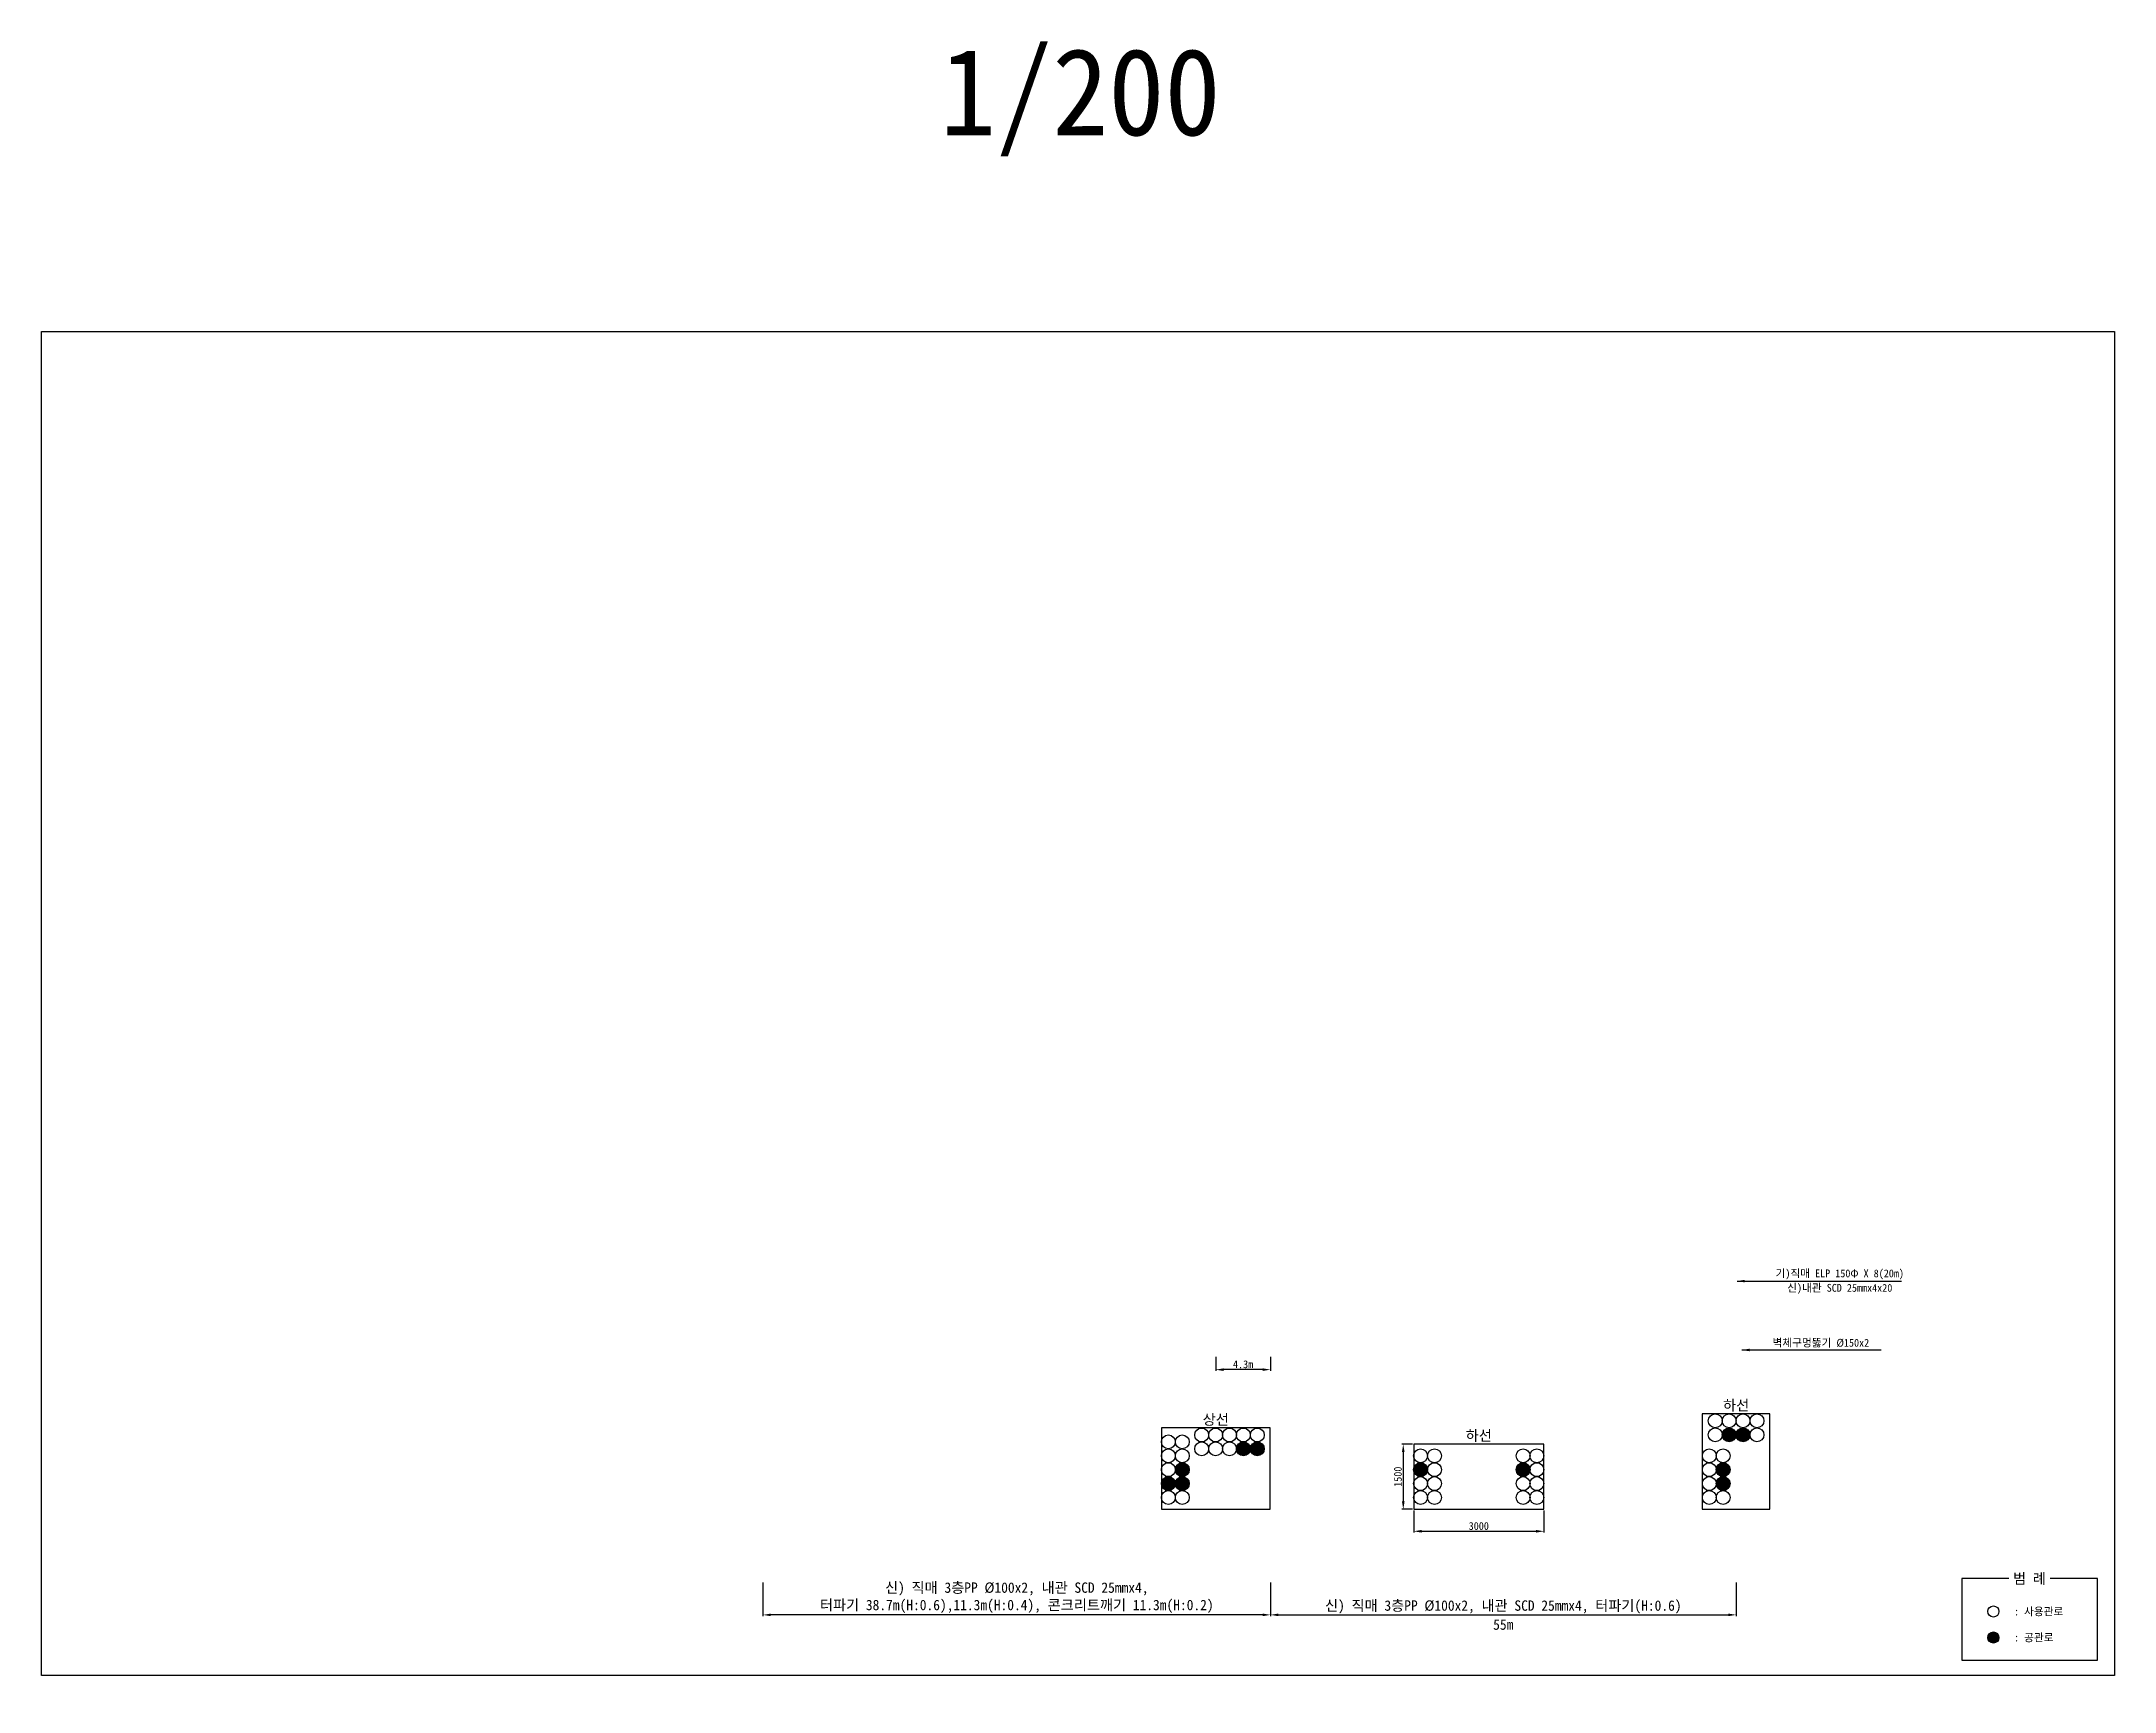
# Model space of a CAD drawing. Extents: x -24986 to -24513, y 27940 to 28142.
# Drawn here: x -24986.1 to -24826.9, y 27950.1 to 28076.8 of the extents above; entities that cross this region are included whole.
import ezdxf
from ezdxf.enums import TextEntityAlignment as Align

# ---------------------------------------------------------------- set-up
doc = ezdxf.new("R2010")
doc.units = 0
doc.header["$MEASUREMENT"] = 0
doc.layers.get('Defpoints').update_dxf_attribs({"linetype": 'CONTINUOUS'})
doc.layers.add('TX-PAPR', color=2, linetype='CONTINUOUS', plot=False)
for name, color, linetype in [('TZ-DIMS', 1, 'CONTINUOUS'), ('TZ-LEAL', 1, 'CONTINUOUS'), ('TZ-LEAT', 3, 'CONTINUOUS'), ('TZ-LINE', 7, 'CONTINUOUS'), ('TZ-TEX2', 3, 'CONTINUOUS'), ('TZ-TEXT', 6, 'CONTINUOUS')]:
    doc.layers.add(name, color=color, linetype=linetype)
doc.styles.get("Standard").update_dxf_attribs({"font": 'GulimChe.ttf'})
doc.dimstyles.new('D200', dxfattribs={"dimscale": 0.2, "dimtxt": 3, "dimasz": 3, "dimexe": 0.5, "dimexo": 0.5, "dimgap": 0.5, "dimtad": 1, "dimdec": 0, "dimzin": 1, "dimdsep": 46, "dimlunit": 6, "dimtxsty": 'Standard', "dimcen": 1, "dimclrd": 1, "dimclre": 1, "dimclrt": 3, "dimadec": 0, "dimazin": 0, "dimtfac": 1, "dimtdec": 0, "dimtix": 1, "dimtmove": 2, "dimatfit": 3, "dimfxl": 0, "dimtvp": 2, "dimlwd": -1, "dimlwe": -1, "dimarcsym": 0})

msp = doc.modelspace()

# ---------------------------------------------------------------- texts
at = {"layer": 'TZ-LEAT'}
msp.add_text('기)직매 ELP 150Φ X 8(20m)', height=0.6, dxfattribs=at).set_placement((-24848.04, 27982.19, 0.31), align=Align.MIDDLE)
at = {"layer": 'TZ-TEX2'}
for s, height, p in [('1/200', 6.667, (-24906.36, 28072.41)), ('상선', 0.8, (-24895.96, 27971.01, 0.31)), ('하선', 0.8, (-24856, 27972.1, 0.31)), ('하선', 0.8, (-24875.76, 27969.78, 0.31)), ('범 례', 0.8, (-24833.47, 27958.8, 0.31))]:
    msp.add_text(s, height=height, dxfattribs=at).set_placement(p, align=Align.MIDDLE)
for s, p in [(': 사용관로', (-24834.66, 27956.26, 0.31)), (': 공관로', (-24834.66, 27954.26, 0.31))]:
    msp.add_text(s, height=0.6, dxfattribs=at).set_placement(p, align=Align.MIDDLE_LEFT)
at = {"layer": 'TZ-TEXT'}
msp.add_text('신)내관 SCD 25mmx4x20', height=0.6, rotation=359.9482, dxfattribs=at).set_placement((-24848.04, 27981.08, 0.31), align=Align.MIDDLE)
msp.add_text('벽체구멍뚫기 Ø150x2', height=0.6, rotation=359.9482, dxfattribs=at).set_placement((-24853.2, 27976.9, 0.31), align=Align.MIDDLE_LEFT)
at = {"layer": 'TZ-TEXT', "ltscale": 2, "insert": (-24873.88, 27955.25, 0.31), "char_height": 0.8, "attachment_point": 5}
msp.add_mtext('55m', dxfattribs=at)

# ---------------------------------------------------------------- blocks, each defined once
blk = doc.blocks.new('*D7')
at = {"layer": 'Defpoints', "color": 0, "ltscale": 2}
for p in [(-24880.76, 27969.11), (-24881.56, 27964.11), (-24880.76, 27964.11)]:
    blk.add_point(p, dxfattribs=at)
at = {"layer": 'TZ-DIMS', "color": 1, "ltscale": 2}
for p, q in [((-24880.86, 27969.11), (-24881.66, 27969.11)), ((-24881.56, 27968.51), (-24881.56, 27964.71)), ((-24880.86, 27964.11), (-24881.66, 27964.11))]:
    blk.add_line(p, q, dxfattribs=at)
for points in [[(-24881.66, 27968.51), (-24881.46, 27968.51), (-24881.56, 27969.11)], [(-24881.66, 27964.71), (-24881.46, 27964.71), (-24881.56, 27964.11)]]:
    blk.add_solid(points, dxfattribs=at)
at = {"layer": 'TZ-DIMS', "color": 3, "ltscale": 2, "insert": (-24881.97, 27966.61), "char_height": 0.6, "attachment_point": 5, "rotation": 90}
blk.add_mtext('1500', dxfattribs=at)
blk = doc.blocks.new('*D8')
at = {"layer": 'Defpoints', "color": 0, "ltscale": 2}
for p in [(-24880.76, 27964.11), (-24870.76, 27964.11), (-24870.76, 27962.42)]:
    blk.add_point(p, dxfattribs=at)
at = {"layer": 'TZ-DIMS', "color": 1, "ltscale": 2}
for p, q in [((-24880.76, 27964.01), (-24880.76, 27962.32)), ((-24870.76, 27964.01), (-24870.76, 27962.32)), ((-24880.16, 27962.42), (-24871.36, 27962.42))]:
    blk.add_line(p, q, dxfattribs=at)
for points in [[(-24880.16, 27962.52), (-24880.16, 27962.32), (-24880.76, 27962.42)], [(-24871.36, 27962.52), (-24871.36, 27962.32), (-24870.76, 27962.42)]]:
    blk.add_solid(points, dxfattribs=at)
at = {"layer": 'TZ-DIMS', "color": 3, "ltscale": 2, "insert": (-24875.76, 27962.82), "char_height": 0.6, "attachment_point": 5}
blk.add_mtext('3000', dxfattribs=at)
blk = doc.blocks.new('*D4')
at = {"layer": 'Defpoints', "color": 0, "ltscale": 2}
for p in [(-24895.96, 27975.91), (-24895.96, 27974.83), (-24891.76, 27975.91)]:
    blk.add_point(p, dxfattribs=at)
at = {"layer": 'TZ-DIMS', "color": 1, "ltscale": 2}
for p, q in [((-24895.96, 27975.81), (-24895.96, 27974.73)), ((-24892.36, 27974.83), (-24895.36, 27974.83)), ((-24891.76, 27975.81), (-24891.76, 27974.73))]:
    blk.add_line(p, q, dxfattribs=at)
for points in [[(-24895.36, 27974.93), (-24895.36, 27974.73), (-24895.96, 27974.83)], [(-24892.36, 27974.93), (-24892.36, 27974.73), (-24891.76, 27974.83)]]:
    blk.add_solid(points, dxfattribs=at)
at = {"layer": 'TZ-DIMS', "color": 3, "ltscale": 2, "insert": (-24893.86, 27975.24), "char_height": 0.6, "width": 0.3945, "attachment_point": 5}
blk.add_mtext('4.3m', dxfattribs=at)
blk = doc.blocks.new('*D5')
at = {"layer": 'Defpoints', "color": 0, "ltscale": 2}
for p in [(-24891.76, 27958.58), (-24856, 27958.58), (-24856, 27956)]:
    blk.add_point(p, dxfattribs=at)
at = {"layer": 'TZ-TEXT', "color": 1, "ltscale": 2}
for p, q in [((-24891.76, 27958.48), (-24891.76, 27955.9)), ((-24856, 27958.48), (-24856, 27955.9)), ((-24891.16, 27956), (-24856.6, 27956))]:
    blk.add_line(p, q, dxfattribs=at)
for points in [[(-24891.16, 27956.1), (-24891.16, 27955.9), (-24891.76, 27956)], [(-24856.6, 27956.1), (-24856.6, 27955.9), (-24856, 27956)]]:
    blk.add_solid(points, dxfattribs=at)
at = {"layer": 'TZ-TEXT', "color": 3, "ltscale": 2, "insert": (-24873.88, 27956.61), "char_height": 0.8, "attachment_point": 5}
blk.add_mtext('{\\C6;신) 직매 3층PP Ø100x2, 내관 SCD 25mmx4, 터파기(H:0.6)}', dxfattribs=at)
blk = doc.blocks.new('*D6')
at = {"layer": 'Defpoints', "color": 0, "ltscale": 2}
for p in [(-24930.73, 27958.58), (-24891.76, 27958.58), (-24930.73, 27956)]:
    blk.add_point(p, dxfattribs=at)
at = {"layer": 'TZ-TEXT', "color": 1, "ltscale": 2}
for p, q in [((-24930.73, 27958.48), (-24930.73, 27955.9)), ((-24891.76, 27958.48), (-24891.76, 27955.9)), ((-24892.36, 27956), (-24930.13, 27956))]:
    blk.add_line(p, q, dxfattribs=at)
for points in [[(-24930.13, 27956.1), (-24930.13, 27955.9), (-24930.73, 27956)], [(-24892.36, 27956.1), (-24892.36, 27955.9), (-24891.76, 27956)]]:
    blk.add_solid(points, dxfattribs=at)
at = {"layer": 'TZ-TEXT', "color": 3, "ltscale": 2, "insert": (-24911.24, 27957.32), "char_height": 0.8, "attachment_point": 5}
blk.add_mtext('{\\C6;신) 직매 3층PP Ø100x2, 내관 SCD 25mmx4,\\P터파기 38.7m(H:0.6),11.3m(H:0.4), 콘크리트깨기 11.3m(H:0.2)}', dxfattribs=at)

# ---------------------------------------------------------------- dimensions: what is measured, and where the dimension line sits
at = {"layer": 'TZ-DIMS', "ltscale": 2}
for base, p1, p2, text, picture, middle in [((-24895.96, 27974.83, 0.31), (-24891.76, 27975.91, 0.31), (-24895.96, 27975.91, 0.31), '<>.3m', '*D4', (-24893.86, 27975.24, 0.31)), ((-24870.76, 27962.42, 0.31), (-24880.76, 27964.11, 0.31), (-24870.76, 27964.11, 0.31), '3000', '*D8', (-24875.76, 27962.82, 0.31))]:
    dim = msp.add_linear_dim(base=base, p1=p1, p2=p2, text=text, dimstyle='D200', dxfattribs=at)
    dim.commit()
    dim.dimension.update_dxf_attribs({"geometry": picture, "text_midpoint": middle})
dim = msp.add_linear_dim(base=(-24881.56, 27964.11, 0.46), p1=(-24880.76, 27969.11, 0.46), p2=(-24880.76, 27964.11, 0.46), angle=90, text='1500', dimstyle='D200', dxfattribs=at)
dim.commit()
dim.dimension.update_dxf_attribs({"geometry": '*D7', "text_midpoint": (-24881.97, 27966.61, 0.46)})
at = {"layer": 'TZ-TEXT', "ltscale": 2}
for base, p2, text, picture, middle in [((-24930.73, 27956, 0.31), (-24930.73, 27958.58, 0.31), '{\\C6;신) 직매 3층PP Ø100x2, 내관 SCD 25mmx4,\\P터파기 38.7m(H:0.6),11.3m(H:0.4), 콘크리트깨기 11.3m(H:0.2)}', '*D6', (-24911.24, 27957.32, 0.31)), ((-24856, 27956, 0.31), (-24856, 27958.58, 0.31), '{\\C6;신) 직매 3층PP Ø100x2, 내관 SCD 25mmx4, 터파기(H:0.6)}', '*D5', (-24873.88, 27956.61, 0.31))]:
    dim = msp.add_linear_dim(base=base, p1=(-24891.76, 27958.58, 0.31), p2=p2, text=text, dimstyle='D200', override={"dimtxt": 4}, dxfattribs=at)
    dim.commit()
    dim.dimension.update_dxf_attribs({"geometry": picture, "text_midpoint": middle})

# ---------------------------------------------------------------- hatches: boundary and pattern name
at = {"layer": 'TZ-LINE', "ltscale": 2}
h = msp.add_hatch(color=256, dxfattribs=at)
h.dxf.hatch_style = 1
h.paths.add_polyline_path([(-24857.07, 27969.83, 1), (-24856, 27969.83, 1)])
h = msp.add_hatch(color=256, dxfattribs=at)
h.dxf.hatch_style = 1
h.paths.add_polyline_path([(-24856, 27969.83, 1), (-24854.94, 27969.83, 1)])
h = msp.add_hatch(color=256, dxfattribs=at)
h.dxf.hatch_style = 1
h.paths.add_polyline_path([(-24894.37, 27968.75, 1), (-24893.31, 27968.75, 1)])
h = msp.add_hatch(color=256, dxfattribs=at)
h.dxf.hatch_style = 1
h.paths.add_polyline_path([(-24893.31, 27968.75, 1), (-24892.24, 27968.75, 1)])
h = msp.add_hatch(color=256, dxfattribs=at)
h.dxf.hatch_style = 1
h.paths.add_polyline_path([(-24899.07, 27967.15, 1), (-24898, 27967.15, 1)])
h = msp.add_hatch(color=256, dxfattribs=at)
h.dxf.hatch_style = 1
h.paths.add_polyline_path([(-24880.76, 27967.15, 1), (-24879.7, 27967.15, 1)])
h = msp.add_hatch(color=256, dxfattribs=at)
h.dxf.hatch_style = 1
h.paths.add_polyline_path([(-24872.9, 27967.15, 1), (-24871.83, 27967.15, 1)])
h = msp.add_hatch(color=256, dxfattribs=at)
h.dxf.hatch_style = 1
h.paths.add_polyline_path([(-24857.53, 27967.15, 1), (-24856.46, 27967.15, 1)])
h = msp.add_hatch(color=256, dxfattribs=at)
h.dxf.hatch_style = 1
h.paths.add_polyline_path([(-24900.13, 27966.08, 1), (-24899.07, 27966.08, 1)])
h = msp.add_hatch(color=256, dxfattribs=at)
h.dxf.hatch_style = 1
h.paths.add_polyline_path([(-24899.07, 27966.08, 1), (-24898, 27966.08, 1)])
h = msp.add_hatch(color=256, dxfattribs=at)
h.dxf.hatch_style = 1
h.paths.add_polyline_path([(-24857.53, 27966.08, 1), (-24856.46, 27966.08, 1)])
h = msp.add_hatch(color=256, dxfattribs=at)
h.dxf.hatch_style = 1
h.paths.add_polyline_path([(-24836.66, 27954.26, 1), (-24835.81, 27954.26, 1)])

# ---------------------------------------------------------------- linework, layer by layer
at = {"layer": 'TX-PAPR'}
msp.add_lwpolyline([(-24986.14, 28054.55), (-24826.94, 28054.55), (-24826.94, 27951.35), (-24986.14, 27951.35)], close=True, dxfattribs=at)
at = {"layer": 'TZ-LINE', "ltscale": 2, "elevation": 0.31}
for points in [[(-24900.13, 27964.11), (-24891.78, 27964.11), (-24891.78, 27970.35), (-24900.13, 27970.35)], [(-24858.6, 27964.11), (-24853.41, 27964.11), (-24853.41, 27971.43), (-24858.6, 27971.43)], [(-24880.76, 27964.11), (-24870.76, 27964.11), (-24870.76, 27969.11), (-24880.76, 27969.11)]]:
    msp.add_lwpolyline(points, close=True, dxfattribs=at)
msp.add_lwpolyline([(-24835.05, 27958.8), (-24838.67, 27958.8), (-24838.67, 27952.53), (-24828.26, 27952.53), (-24828.26, 27958.8), (-24831.88, 27958.8)], dxfattribs=at)
at = {"layer": 'TZ-LINE', "ltscale": 2}
for centre, radius in [((-24897.04, 27969.81, 0.31), 0.533), ((-24895.97, 27969.81, 0.31), 0.533), ((-24894.91, 27969.81, 0.31), 0.533), ((-24893.84, 27969.81, 0.31), 0.533), ((-24892.77, 27969.81, 0.31), 0.533), ((-24857.6, 27970.9, 0.31), 0.533), ((-24857.6, 27969.83, 0.31), 0.533), ((-24856.54, 27970.9, 0.31), 0.533), ((-24856.54, 27969.83, 0.31), 0.533), ((-24855.47, 27970.9, 0.31), 0.533), ((-24855.47, 27969.83, 0.31), 0.533), ((-24854.4, 27970.9, 0.31), 0.533), ((-24854.4, 27969.83, 0.31), 0.533), ((-24899.6, 27969.28, 0.31), 0.533), ((-24899.6, 27968.21, 0.31), 0.533), ((-24898.53, 27969.28, 0.31), 0.533), ((-24898.53, 27968.21, 0.31), 0.533), ((-24897.04, 27968.75, 0.31), 0.533), ((-24895.97, 27968.75, 0.31), 0.533), ((-24894.91, 27968.75, 0.31), 0.533), ((-24893.84, 27968.75, 0.31), 0.533), ((-24892.77, 27968.75, 0.31), 0.533), ((-24880.23, 27968.21, 0.31), 0.533), ((-24879.16, 27968.21, 0.31), 0.533), ((-24872.36, 27968.21, 0.31), 0.533), ((-24871.3, 27968.21, 0.31), 0.533), ((-24858.06, 27968.21, 0.31), 0.533), ((-24857, 27968.21, 0.31), 0.533), ((-24899.6, 27967.15, 0.31), 0.533), ((-24898.53, 27967.15, 0.31), 0.533), ((-24880.23, 27967.15, 0.31), 0.533), ((-24879.16, 27967.15, 0.31), 0.533), ((-24872.36, 27967.15, 0.31), 0.533), ((-24871.3, 27967.15, 0.31), 0.533), ((-24858.06, 27967.15, 0.31), 0.533), ((-24857, 27967.15, 0.31), 0.533), ((-24899.6, 27966.08, 0.31), 0.533), ((-24899.6, 27965.01, 0.31), 0.533), ((-24898.53, 27966.08, 0.31), 0.533), ((-24898.53, 27965.01, 0.31), 0.533), ((-24880.23, 27966.08, 0.31), 0.533), ((-24880.23, 27965.01, 0.31), 0.533), ((-24879.16, 27966.08, 0.31), 0.533), ((-24879.16, 27965.01, 0.31), 0.533), ((-24872.36, 27966.08, 0.31), 0.533), ((-24872.36, 27965.01, 0.31), 0.533), ((-24871.3, 27966.08, 0.31), 0.533), ((-24871.3, 27965.01, 0.31), 0.533), ((-24858.06, 27966.08, 0.31), 0.533), ((-24858.06, 27965.01, 0.31), 0.533), ((-24857, 27966.08, 0.31), 0.533), ((-24857, 27965.01, 0.31), 0.533), ((-24836.24, 27956.26, 0.31), 0.427), ((-24836.24, 27954.26, 0.31), 0.427)]:
    msp.add_circle(centre, radius, dxfattribs=at)

msp.set_redraw_order([(e.dxf.handle, doc.entitydb.next_handle()) for e in msp.query("TEXT MTEXT ATTDEF DIMENSION ARC_DIMENSION")])  # texts and dimensions are drawn at this point

# ---------------------------------------------------------------- leaders
at = {"layer": 'TZ-LEAL'}
for points in [[(-24855.93, 27981.63, 0.31), (-24843.29, 27981.63)], [(-24855.57, 27976.34, 0.31), (-24844.86, 27976.34, 0)]]:
    msp.add_leader(points, dimstyle='D200', dxfattribs=at)

doc.saveas('drawing.dxf')
